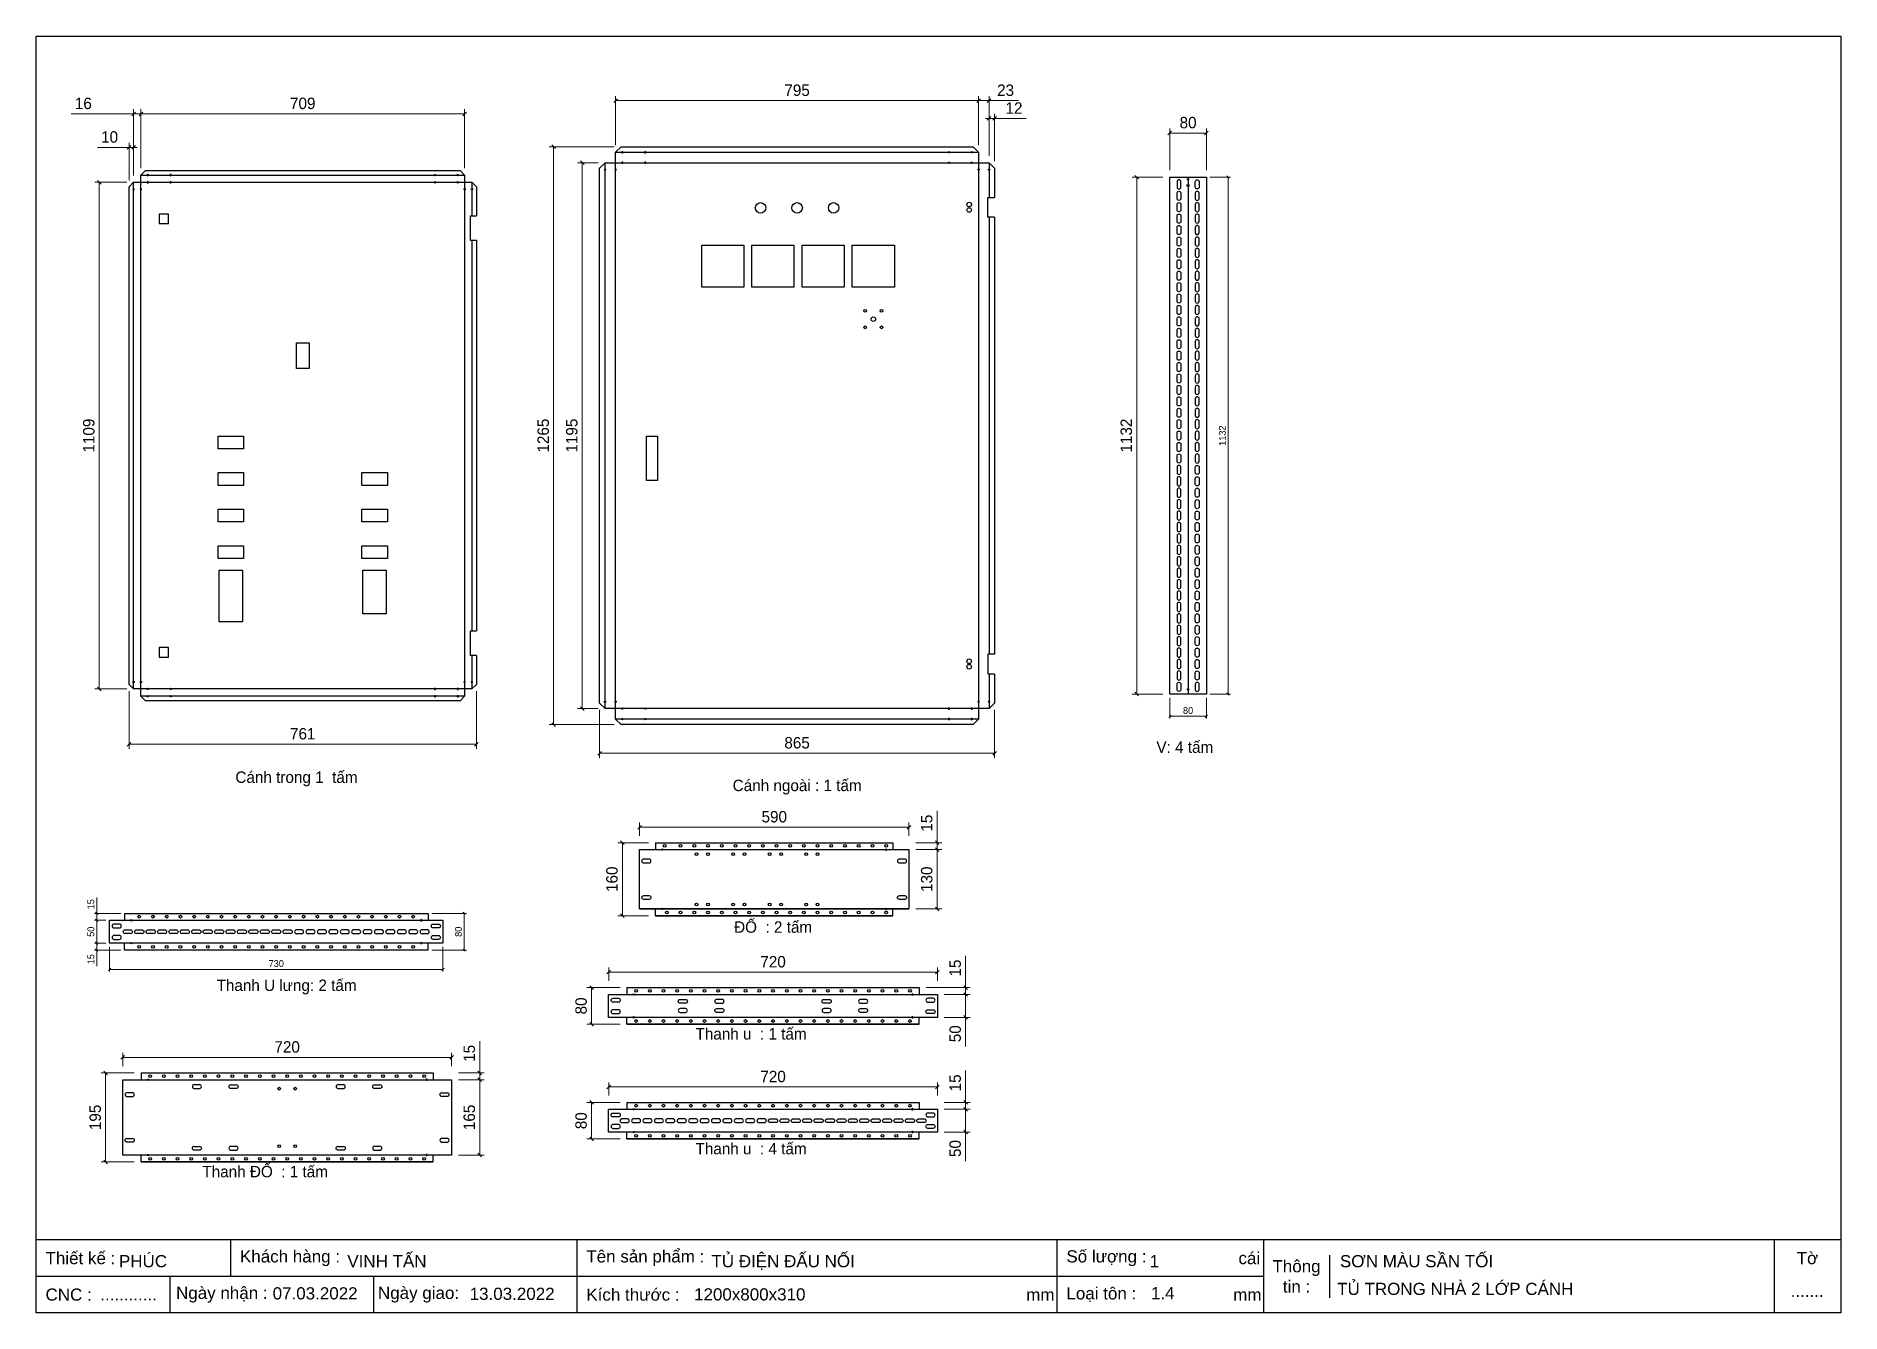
# Model space of a CAD drawing. Header units: millimetres. Extents: x 0 to 3953, y 0 to 2795.
import ezdxf

# ---------------------------------------------------------------- set-up
doc = ezdxf.new("R2010")
doc.units = ezdxf.units.MM
doc.layers.add('CNC', color=7, linetype='Continuous')
doc.layers.add('DIM', color=253, linetype='Continuous')
doc.styles.add('Arial', font='arial.ttf')
doc.dimstyles.new('Dim-15', dxfattribs={"dimtxt": 15, "dimasz": 5, "dimexe": 5, "dimexo": 8, "dimgap": 5, "dimtad": 1, "dimdec": 0, "dimtxsty": 'Standard', "dimblk": 'OBLIQUE', "dimcen": 10, "dimclrd": 5, "dimclre": 5, "dimclrt": 3, "dimazin": 3, "dimtfac": 1, "dimtdec": 0, "dimtmove": 0, "dimatfit": 3, "dimldrblk": 'OBLIQUE', "dimlwd": 9, "dimlwe": 9})
doc.dimstyles.new('Dim-25', dxfattribs={"dimtxt": 25, "dimasz": 8, "dimexe": 10, "dimexo": 15, "dimgap": 10, "dimtad": 1, "dimdec": 0, "dimtxsty": 'Standard', "dimblk": 'OBLIQUE', "dimcen": 10, "dimclrd": 5, "dimclre": 5, "dimclrt": 3, "dimazin": 3, "dimtfac": 1, "dimtdec": 0, "dimtmove": 0, "dimatfit": 3, "dimldrblk": 'OBLIQUE', "dimlwd": 9, "dimlwe": 9})

msp = doc.modelspace()

# ---------------------------------------------------------------- texts
at = {"color": 2, "char_height": 25, "attachment_point": 5}
for s, insert, width in [('V: 4 tấm', (2516.1, 1238.3), 1270), ('Cánh trong 1  tấm', (570.3, 1169), 775), ('Cánh ngoài : 1 tấm', (1667, 1151), 1270), ('ĐỐ  : 2 tấm ', (1614.3, 844.5), 775), ('Thanh U lưng: 2 tấm', (548.6, 713.4), 775), ('Thanh u  : 1 tấm ', (1566, 610.7), 775), ('Thanh u  : 4 tấm ', (1566, 359.4), 775), ('Thanh ĐỐ  : 1 tấm ', (501.7, 309.1), 775)]:
    msp.add_mtext(s, dxfattribs=dict(at, insert=insert, width=width))

# ---------------------------------------------------------------- blocks, each defined once
blk = doc.blocks.new('f3daunguoc')
at = {"layer": 'CNC', "color": 2, "lineweight": -3}
blk.add_circle((0, 0), 1.5, dxfattribs=at)
blk = doc.blocks.new('*D1')
at = {"color": 0, "linetype": 'ByBlock', "lineweight": -2}
for p, q in [((2083.3, 2611.1), (2091.3, 2619.1)), ((2103.3, 2619.1), (2095.3, 2611.1))]:
    blk.add_line(p, q, dxfattribs=at)
at = {"layer": 'Defpoints', "color": 0, "transparency": 16777216}
for p in [(2099.3, 2615.1), (2087.3, 2518), (2099.3, 2506)]:
    blk.add_point(p, dxfattribs=at)
at = {"layer": 'DIM', "color": 5, "lineweight": 9, "transparency": 16777216}
for p, q in [((2087.3, 2615.1), (2079.3, 2615.1)), ((2087.3, 2533), (2087.3, 2625.1)), ((2087.3, 2615.1), (2099.3, 2615.1)), ((2099.3, 2521), (2099.3, 2625.1)), ((2099.3, 2615.1), (2168.5, 2615.1))]:
    blk.add_line(p, q, dxfattribs=at)
at = {"layer": 'DIM', "color": 3, "transparency": 16777216, "insert": (2141.9, 2637.6), "char_height": 25, "attachment_point": 5}
blk.add_mtext('12', dxfattribs=at)
blk = doc.blocks.new('_Oblique')
at = {"color": 0, "linetype": 'ByBlock', "lineweight": -2}
blk.add_line((-0.5, -0.5), (0.5, 0.5), dxfattribs=at)
blk = doc.blocks.new('*D2')
at = {"color": 0, "linetype": 'ByBlock', "lineweight": -2}
for p, q in [((2068.3, 2657.8), (2060.3, 2649.8)), ((2083.3, 2649.8), (2091.3, 2657.8))]:
    blk.add_line(p, q, dxfattribs=at)
at = {"layer": 'Defpoints', "color": 0, "transparency": 16777216}
for p in [(2087.3, 2653.8), (2064.3, 2541), (2087.3, 2518)]:
    blk.add_point(p, dxfattribs=at)
at = {"layer": 'DIM', "color": 5, "lineweight": 9, "transparency": 16777216}
for p, q in [((2064.3, 2556), (2064.3, 2663.8)), ((2064.3, 2653.8), (2087.3, 2653.8)), ((2087.3, 2533), (2087.3, 2663.8)), ((2087.3, 2653.8), (2151.6, 2653.8))]:
    blk.add_line(p, q, dxfattribs=at)
at = {"layer": 'DIM', "color": 3, "transparency": 16777216, "insert": (2123.4, 2676.5), "char_height": 25, "attachment_point": 5}
blk.add_mtext('23', dxfattribs=at)
blk = doc.blocks.new('*D3')
at = {"color": 0, "linetype": 'ByBlock', "lineweight": -2}
for p, q in [((1273.3, 2657.8), (1265.3, 2649.8)), ((2060.3, 2649.8), (2068.3, 2657.8))]:
    blk.add_line(p, q, dxfattribs=at)
at = {"layer": 'Defpoints', "color": 0, "transparency": 16777216}
for p in [(1269.3, 2653.8), (1269.3, 2541), (2064.3, 2541)]:
    blk.add_point(p, dxfattribs=at)
at = {"layer": 'DIM', "color": 5, "lineweight": 9, "transparency": 16777216}
for p, q in [((1269.3, 2556), (1269.3, 2663.8)), ((2064.3, 2653.8), (1269.3, 2653.8)), ((2064.3, 2556), (2064.3, 2663.8))]:
    blk.add_line(p, q, dxfattribs=at)
at = {"layer": 'DIM', "color": 3, "transparency": 16777216, "insert": (1666.8, 2676.5), "char_height": 25, "attachment_point": 5}
blk.add_mtext('795', dxfattribs=at)
blk = doc.blocks.new('*D4')
at = {"color": 0, "linetype": 'ByBlock', "lineweight": -2}
for p, q in [((1137.6, 2549), (1129.6, 2557)), ((1129.6, 1292), (1137.6, 1284))]:
    blk.add_line(p, q, dxfattribs=at)
at = {"layer": 'Defpoints', "color": 0, "transparency": 16777216}
for p in [(1281.5, 2553), (1133.6, 1288), (1281.5, 1288)]:
    blk.add_point(p, dxfattribs=at)
at = {"layer": 'DIM', "color": 5, "lineweight": 9, "transparency": 16777216}
for p, q in [((1266.5, 2553), (1123.6, 2553)), ((1133.6, 2553), (1133.6, 1288)), ((1266.5, 1288), (1123.6, 1288))]:
    blk.add_line(p, q, dxfattribs=at)
at = {"layer": 'DIM', "color": 3, "transparency": 16777216, "insert": (1110.8, 1920.5), "char_height": 25, "attachment_point": 5, "rotation": 90}
blk.add_mtext('1265', dxfattribs=at)
blk = doc.blocks.new('*D5')
at = {"color": 0, "linetype": 'ByBlock', "lineweight": -2}
for p, q in [((1200.2, 2514), (1192.2, 2522)), ((1192.2, 1327), (1200.2, 1319))]:
    blk.add_line(p, q, dxfattribs=at)
at = {"layer": 'Defpoints', "color": 0, "transparency": 16777216}
for p in [(1196.2, 2518), (1246.3, 2518), (1246.3, 1323)]:
    blk.add_point(p, dxfattribs=at)
at = {"layer": 'DIM', "color": 5, "lineweight": 9, "transparency": 16777216}
for p, q in [((1231.3, 2518), (1186.2, 2518)), ((1196.2, 1323), (1196.2, 2518)), ((1231.3, 1323), (1186.2, 1323))]:
    blk.add_line(p, q, dxfattribs=at)
at = {"layer": 'DIM', "color": 3, "transparency": 16777216, "insert": (1173.5, 1920.5), "char_height": 25, "attachment_point": 5, "rotation": 90}
blk.add_mtext('1195', dxfattribs=at)
blk = doc.blocks.new('*D6')
at = {"color": 0, "linetype": 'ByBlock', "lineweight": -2}
for p, q in [((1238.3, 1229.1), (1230.3, 1221.1)), ((2095.3, 1221.1), (2103.3, 1229.1))]:
    blk.add_line(p, q, dxfattribs=at)
at = {"layer": 'Defpoints', "color": 0, "transparency": 16777216}
for p in [(1234.3, 1335), (2099.3, 1335), (2099.3, 1225.1)]:
    blk.add_point(p, dxfattribs=at)
at = {"layer": 'DIM', "color": 5, "lineweight": 9, "transparency": 16777216}
for p, q in [((1234.3, 1320), (1234.3, 1215.1)), ((2099.3, 1320), (2099.3, 1215.1)), ((1234.3, 1225.1), (2099.3, 1225.1))]:
    blk.add_line(p, q, dxfattribs=at)
at = {"layer": 'DIM', "color": 3, "transparency": 16777216, "insert": (1666.8, 1247.9), "char_height": 25, "attachment_point": 5}
blk.add_mtext('865', dxfattribs=at)
blk = doc.blocks.new('*D7')
at = {"color": 0, "linetype": 'ByBlock', "lineweight": -2}
for p, q in [((209.5, 2620.9), (217.5, 2628.9)), ((233.5, 2628.9), (225.5, 2620.9))]:
    blk.add_line(p, q, dxfattribs=at)
at = {"layer": 'Defpoints', "color": 0, "transparency": 16777216}
for p in [(229.5, 2624.9), (229.5, 2491), (213.5, 2475)]:
    blk.add_point(p, dxfattribs=at)
at = {"layer": 'DIM', "color": 5, "lineweight": 9, "transparency": 16777216}
for p, q in [((213.5, 2624.9), (76.8, 2624.9)), ((213.5, 2490), (213.5, 2634.9)), ((229.5, 2624.9), (213.5, 2624.9)), ((229.5, 2506), (229.5, 2634.9)), ((229.5, 2624.9), (237.5, 2624.9))]:
    blk.add_line(p, q, dxfattribs=at)
at = {"layer": 'DIM', "color": 3, "transparency": 16777216, "insert": (103.5, 2647.7), "char_height": 25, "attachment_point": 5}
blk.add_mtext('16', dxfattribs=at)
blk = doc.blocks.new('*D8')
at = {"color": 0, "linetype": 'ByBlock', "lineweight": -2}
for p, q in [((142.3, 2471), (134.3, 2479)), ((134.3, 1370), (142.3, 1362))]:
    blk.add_line(p, q, dxfattribs=at)
at = {"layer": 'Defpoints', "color": 0, "transparency": 16777216}
for p in [(213.5, 2475), (138.3, 1366), (213.5, 1366)]:
    blk.add_point(p, dxfattribs=at)
at = {"layer": 'DIM', "color": 5, "lineweight": 9, "transparency": 16777216}
for p, q in [((198.5, 2475), (128.3, 2475)), ((138.3, 2475), (138.3, 1366)), ((198.5, 1366), (128.3, 1366))]:
    blk.add_line(p, q, dxfattribs=at)
at = {"layer": 'DIM', "color": 3, "transparency": 16777216, "insert": (115.5, 1920.5), "char_height": 25, "attachment_point": 5, "rotation": 90}
blk.add_mtext('1109', dxfattribs=at)
blk = doc.blocks.new('*D9')
at = {"color": 0, "linetype": 'ByBlock', "lineweight": -2}
for p, q in [((207.5, 1248.9), (199.5, 1240.9)), ((960.5, 1240.9), (968.5, 1248.9))]:
    blk.add_line(p, q, dxfattribs=at)
at = {"layer": 'Defpoints', "color": 0, "transparency": 16777216}
for p in [(203.5, 1376), (964.5, 1376), (964.5, 1244.9)]:
    blk.add_point(p, dxfattribs=at)
at = {"layer": 'DIM', "color": 5, "lineweight": 9, "transparency": 16777216}
for p, q in [((203.5, 1361), (203.5, 1234.9)), ((964.5, 1361), (964.5, 1234.9)), ((203.5, 1244.9), (964.5, 1244.9))]:
    blk.add_line(p, q, dxfattribs=at)
at = {"layer": 'DIM', "color": 3, "transparency": 16777216, "insert": (584, 1267.7), "char_height": 25, "attachment_point": 5}
blk.add_mtext('761', dxfattribs=at)
blk = doc.blocks.new('*D10')
at = {"color": 0, "linetype": 'ByBlock', "lineweight": -2}
for p, q in [((233.5, 2628.9), (225.5, 2620.9)), ((934.5, 2620.9), (942.5, 2628.9))]:
    blk.add_line(p, q, dxfattribs=at)
at = {"layer": 'Defpoints', "color": 0, "transparency": 16777216}
for p in [(938.5, 2624.9), (229.5, 2491), (938.5, 2491)]:
    blk.add_point(p, dxfattribs=at)
at = {"layer": 'DIM', "color": 5, "lineweight": 9, "transparency": 16777216}
for p, q in [((229.5, 2506), (229.5, 2634.9)), ((229.5, 2624.9), (938.5, 2624.9)), ((938.5, 2506), (938.5, 2634.9))]:
    blk.add_line(p, q, dxfattribs=at)
at = {"layer": 'DIM', "color": 3, "transparency": 16777216, "insert": (584, 2647.7), "char_height": 25, "attachment_point": 5}
blk.add_mtext('709', dxfattribs=at)
blk = doc.blocks.new('*D11')
at = {"color": 0, "linetype": 'ByBlock', "lineweight": -2}
for p, q in [((199.5, 2547.4), (207.5, 2555.4)), ((217.5, 2555.4), (209.5, 2547.4))]:
    blk.add_line(p, q, dxfattribs=at)
at = {"layer": 'Defpoints', "color": 0, "transparency": 16777216}
for p in [(203.5, 2551.4), (203.5, 2465), (213.5, 2475)]:
    blk.add_point(p, dxfattribs=at)
at = {"layer": 'DIM', "color": 5, "lineweight": 9, "transparency": 16777216}
for p, q in [((203.5, 2551.4), (134.2, 2551.4)), ((203.5, 2480), (203.5, 2561.4)), ((213.5, 2551.4), (203.5, 2551.4)), ((213.5, 2490), (213.5, 2561.4)), ((213.5, 2551.4), (221.5, 2551.4))]:
    blk.add_line(p, q, dxfattribs=at)
at = {"layer": 'DIM', "color": 3, "transparency": 16777216, "insert": (160.9, 2574.2), "char_height": 25, "attachment_point": 5}
blk.add_mtext('10', dxfattribs=at)
blk = doc.blocks.new('KHUNG CHUẨN')
at = {"color": 7}
for p, q in [((19889.2, -28535.2), (16919.2, -28535.2)), ((17239.2, -28535.2), (17239.2, -28595.2)), ((17809.2, -28535.2), (17809.2, -28655.2)), ((18599.2, -28535.2), (18599.2, -28655.2)), ((18939.2, -28535.2), (18939.2, -28655.2)), ((19779.2, -28535.2), (19779.2, -28655.2)), ((19047.6, -28560.2), (19047.6, -28630.2)), ((18939.2, -28595.2), (16919.2, -28595.2)), ((17139.2, -28595.2), (17139.2, -28655.2)), ((17474.2, -28595.2), (17474.2, -28655.2))]:
    blk.add_line(p, q, dxfattribs=at)
blk.add_lwpolyline([(16919.2, -26555.2), (19889.2, -26555.2), (19889.2, -28655.2), (16919.2, -28655.2)], close=True, dxfattribs=at)
at = {"color": 2, "char_height": 20, "style": 'Arial'}
for s, insert, width, attachment_point in [('  Thiết kế :', (16919.2, -28565.2), 917.634, 4), ('  Khách hàng :', (17239.2, -28565.2), 917.634, 4), ('  Tên sản phẩm :', (17809.2, -28565.2), 917.634, 4), ('  Số lượng :', (18599.2, -28565.2), 917.634, 4), ('cái', (18897.9, -28565.2), 63.517, 4), ('Thông\\Ptin :', (18993.4, -28595.2), 108.311, 5), ('Tờ', (19834.2, -28565.2), 110, 5), ('  CNC :', (16919.2, -28625.2), 917.634, 4), ('  Ngày nhận :', (17134, -28625.2), 556.651, 4), ('  Ngày giao:', (17466.3, -28625.2), 556.651, 4), ('  Kích thước :', (17809.2, -28625.2), 917.634, 4), ('mm', (18548.6, -28625.2), 73.831, 4), ('  Loại tôn :', (18599.2, -28625.2), 917.634, 4), ('mm', (18889.2, -28625.2), 917.634, 4)]:
    blk.add_mtext(s, dxfattribs=dict(at, insert=insert, width=width, attachment_point=attachment_point))
at = {"color": 3, "style": 'Arial'}
for tag, p in [('#01', (17055.6, -28580.1)), ('#02', (17431.4, -28580.1)), ('#03', (18030.6, -28580.1)), ('#08', (18751.7, -28580.1)), ('#10', (19064.8, -28580.1)), ('#04', (17024.8, -28634.6)), ('#05', (17308.5, -28633)), ('#06', (17632.7, -28633.7)), ('#07', (18002, -28634.7)), ('#09', (18753.8, -28632.6)), ('#11', (19060.3, -28625.7)), ('#12', (19806.5, -28628.9))]:
    blk.add_attdef(tag, p, '', height=20, dxfattribs=at)
blk = doc.blocks.new('*D12')
at = {"color": 0, "linetype": 'ByBlock', "lineweight": -2}
for p, q in [((163.5, 754.5), (158.5, 749.5)), ((888.5, 749.5), (893.5, 754.5))]:
    blk.add_line(p, q, dxfattribs=at)
at = {"layer": 'Defpoints', "color": 0, "transparency": 16777216}
for p in [(161, 809.4), (891, 809.4), (891, 752)]:
    blk.add_point(p, dxfattribs=at)
at = {"layer": 'DIM', "color": 5, "lineweight": 9, "transparency": 16777216}
for p, q in [((161, 801.4), (161, 747)), ((891, 801.4), (891, 747)), ((161, 752), (891, 752))]:
    blk.add_line(p, q, dxfattribs=at)
at = {"layer": 'DIM', "color": 3, "transparency": 16777216, "insert": (526, 764.6), "char_height": 15, "attachment_point": 5}
blk.add_mtext('730', dxfattribs=at)
blk = doc.blocks.new('*D13')
at = {"color": 0, "linetype": 'ByBlock', "lineweight": -2}
for p, q in [((940.1, 871.9), (935.1, 876.9)), ((935.1, 796.9), (940.1, 791.9))]:
    blk.add_line(p, q, dxfattribs=at)
at = {"layer": 'Defpoints', "color": 0, "transparency": 16777216}
for p in [(858.5, 874.4), (937.6, 874.4), (858.5, 794.4)]:
    blk.add_point(p, dxfattribs=at)
at = {"layer": 'DIM', "color": 5, "lineweight": 9, "transparency": 16777216}
for p, q in [((866.5, 874.4), (942.6, 874.4)), ((937.6, 794.4), (937.6, 874.4)), ((866.5, 794.4), (942.6, 794.4))]:
    blk.add_line(p, q, dxfattribs=at)
at = {"layer": 'DIM', "color": 3, "transparency": 16777216, "insert": (925, 834.4), "char_height": 15, "attachment_point": 5, "rotation": 90}
blk.add_mtext('80', dxfattribs=at)
blk = doc.blocks.new('*D14')
at = {"color": 0, "linetype": 'ByBlock', "lineweight": -2}
for p, q in [((135.2, 856.9), (130.2, 861.9)), ((130.2, 811.9), (135.2, 806.9))]:
    blk.add_line(p, q, dxfattribs=at)
at = {"layer": 'Defpoints', "color": 0, "transparency": 16777216}
for p in [(161, 859.4), (132.7, 809.4), (161, 809.4)]:
    blk.add_point(p, dxfattribs=at)
at = {"layer": 'DIM', "color": 5, "lineweight": 9, "transparency": 16777216}
for p, q in [((153, 859.4), (127.7, 859.4)), ((132.7, 859.4), (132.7, 809.4)), ((153, 809.4), (127.7, 809.4))]:
    blk.add_line(p, q, dxfattribs=at)
at = {"layer": 'DIM', "color": 3, "transparency": 16777216, "insert": (120, 834.4), "char_height": 15, "attachment_point": 5, "rotation": 90}
blk.add_mtext('50', dxfattribs=at)
blk = doc.blocks.new('*D15')
at = {"color": 0, "linetype": 'ByBlock', "lineweight": -2}
for p, q in [((135.2, 806.9), (130.2, 811.9)), ((130.2, 796.9), (135.2, 791.9))]:
    blk.add_line(p, q, dxfattribs=at)
at = {"layer": 'Defpoints', "color": 0, "transparency": 16777216}
for p in [(132.7, 794.4), (161, 809.4), (193.5, 794.4)]:
    blk.add_point(p, dxfattribs=at)
at = {"layer": 'DIM', "color": 5, "lineweight": 9, "transparency": 16777216}
for p, q in [((153, 809.4), (127.7, 809.4)), ((185.5, 794.4), (127.7, 794.4)), ((132.7, 809.4), (132.7, 794.4)), ((132.7, 794.4), (132.7, 759.2))]:
    blk.add_line(p, q, dxfattribs=at)
at = {"layer": 'DIM', "color": 3, "transparency": 16777216, "insert": (120, 774.3), "char_height": 15, "attachment_point": 5, "rotation": 90}
blk.add_mtext('15', dxfattribs=at)
blk = doc.blocks.new('*D16')
at = {"color": 0, "linetype": 'ByBlock', "lineweight": -2}
for p, q in [((135.2, 871.9), (130.2, 876.9)), ((130.2, 861.9), (135.2, 856.9))]:
    blk.add_line(p, q, dxfattribs=at)
at = {"layer": 'Defpoints', "color": 0, "transparency": 16777216}
for p in [(132.7, 874.4), (193.5, 874.4), (161, 859.4)]:
    blk.add_point(p, dxfattribs=at)
at = {"layer": 'DIM', "color": 5, "lineweight": 9, "transparency": 16777216}
for p, q in [((132.7, 874.4), (132.7, 909.6)), ((185.5, 874.4), (127.7, 874.4)), ((132.7, 859.4), (132.7, 874.4)), ((153, 859.4), (127.7, 859.4))]:
    blk.add_line(p, q, dxfattribs=at)
at = {"layer": 'DIM', "color": 3, "transparency": 16777216, "insert": (120, 894.5), "char_height": 15, "attachment_point": 5, "rotation": 90}
blk.add_mtext('15', dxfattribs=at)
blk = doc.blocks.new('ovan8.5x20')
at = {"layer": 'CNC', "color": 2, "lineweight": -3}
for p, q in [((5.7, 4.2), (-5.8, 4.2)), ((-5.8, -4.2), (5.7, -4.2))]:
    blk.add_line(p, q, dxfattribs=at)
for centre, start, end in [((-5.8, 0), 90, 270), ((5.7, 0), 270, 90)]:
    blk.add_arc(centre, 4.25, start, end, dxfattribs=at)
blk = doc.blocks.new('*D17')
at = {"color": 0, "linetype": 'ByBlock', "lineweight": -2}
for p, q in [((1220.6, 708), (1212.6, 716)), ((1212.6, 636), (1220.6, 628))]:
    blk.add_line(p, q, dxfattribs=at)
at = {"layer": 'Defpoints', "color": 0, "transparency": 16777216}
for p in [(1294.1, 712), (1216.6, 632), (1294.1, 632)]:
    blk.add_point(p, dxfattribs=at)
at = {"layer": 'DIM', "color": 5, "lineweight": 9, "transparency": 16777216}
for p, q in [((1279.1, 712), (1206.6, 712)), ((1216.6, 712), (1216.6, 632)), ((1279.1, 632), (1206.6, 632))]:
    blk.add_line(p, q, dxfattribs=at)
at = {"layer": 'DIM', "color": 3, "transparency": 16777216, "insert": (1193.8, 672), "char_height": 25, "attachment_point": 5, "rotation": 90}
blk.add_mtext('80', dxfattribs=at)
blk = doc.blocks.new('*D18')
at = {"color": 0, "linetype": 'ByBlock', "lineweight": -2}
for p, q in [((1258.2, 749.9), (1250.2, 741.9)), ((1970.2, 741.9), (1978.2, 749.9))]:
    blk.add_line(p, q, dxfattribs=at)
at = {"layer": 'Defpoints', "color": 0, "transparency": 16777216}
for p in [(1254.2, 712), (1974.2, 745.9), (1974.2, 712)]:
    blk.add_point(p, dxfattribs=at)
at = {"layer": 'DIM', "color": 5, "lineweight": 9, "transparency": 16777216}
for p, q in [((1254.2, 727), (1254.2, 755.9)), ((1974.2, 727), (1974.2, 755.9)), ((1254.2, 745.9), (1974.2, 745.9))]:
    blk.add_line(p, q, dxfattribs=at)
at = {"layer": 'DIM', "color": 3, "transparency": 16777216, "insert": (1614.2, 768.6), "char_height": 25, "attachment_point": 5}
blk.add_mtext('720', dxfattribs=at)
blk = doc.blocks.new('*D19')
at = {"color": 0, "linetype": 'ByBlock', "lineweight": -2}
for p, q in [((2031.9, 716), (2039.9, 708)), ((2039.9, 693), (2031.9, 701))]:
    blk.add_line(p, q, dxfattribs=at)
at = {"layer": 'Defpoints', "color": 0, "transparency": 16777216}
for p in [(1934.3, 712), (2035.9, 712), (1974.2, 697)]:
    blk.add_point(p, dxfattribs=at)
at = {"layer": 'DIM', "color": 5, "lineweight": 9, "transparency": 16777216}
for p, q in [((2035.9, 712), (2035.9, 781.6)), ((1949.3, 712), (2045.9, 712)), ((2035.9, 697), (2035.9, 712)), ((1989.2, 697), (2045.9, 697)), ((2035.9, 697), (2035.9, 689))]:
    blk.add_line(p, q, dxfattribs=at)
at = {"layer": 'DIM', "color": 3, "transparency": 16777216, "insert": (2013.2, 754.8), "char_height": 25, "attachment_point": 5, "rotation": 90}
blk.add_mtext('15', dxfattribs=at)
blk = doc.blocks.new('*D20')
at = {"color": 0, "linetype": 'ByBlock', "lineweight": -2}
for p, q in [((2039.9, 693), (2031.9, 701)), ((2031.9, 651), (2039.9, 643))]:
    blk.add_line(p, q, dxfattribs=at)
at = {"layer": 'Defpoints', "color": 0, "transparency": 16777216}
for p in [(1974.2, 697), (1974.2, 647), (2035.9, 647)]:
    blk.add_point(p, dxfattribs=at)
at = {"layer": 'DIM', "color": 5, "lineweight": 9, "transparency": 16777216}
for p, q in [((1989.2, 697), (2045.9, 697)), ((2035.9, 697), (2035.9, 647)), ((1989.2, 647), (2045.9, 647)), ((2035.9, 647), (2035.9, 583.2))]:
    blk.add_line(p, q, dxfattribs=at)
at = {"layer": 'DIM', "color": 3, "transparency": 16777216, "insert": (2013.2, 611.1), "char_height": 25, "attachment_point": 5, "rotation": 90}
blk.add_mtext('50', dxfattribs=at)
blk = doc.blocks.new('*D21')
at = {"color": 0, "linetype": 'ByBlock', "lineweight": -2}
for p, q in [((1220.6, 456.7), (1212.6, 464.7)), ((1212.6, 384.7), (1220.6, 376.7))]:
    blk.add_line(p, q, dxfattribs=at)
at = {"layer": 'Defpoints', "color": 0, "transparency": 16777216}
for p in [(1294.1, 460.7), (1216.6, 380.7), (1294.1, 380.7)]:
    blk.add_point(p, dxfattribs=at)
at = {"layer": 'DIM', "color": 5, "lineweight": 9, "transparency": 16777216}
for p, q in [((1279.1, 460.7), (1206.6, 460.7)), ((1216.6, 460.7), (1216.6, 380.7)), ((1279.1, 380.7), (1206.6, 380.7))]:
    blk.add_line(p, q, dxfattribs=at)
at = {"layer": 'DIM', "color": 3, "transparency": 16777216, "insert": (1193.8, 420.7), "char_height": 25, "attachment_point": 5, "rotation": 90}
blk.add_mtext('80', dxfattribs=at)
blk = doc.blocks.new('*D22')
at = {"color": 0, "linetype": 'ByBlock', "lineweight": -2}
for p, q in [((1258.2, 498.6), (1250.2, 490.6)), ((1970.2, 490.6), (1978.2, 498.6))]:
    blk.add_line(p, q, dxfattribs=at)
at = {"layer": 'Defpoints', "color": 0, "transparency": 16777216}
for p in [(1974.2, 494.6), (1254.2, 460.7), (1974.2, 460.7)]:
    blk.add_point(p, dxfattribs=at)
at = {"layer": 'DIM', "color": 5, "lineweight": 9, "transparency": 16777216}
for p, q in [((1254.2, 475.7), (1254.2, 504.6)), ((1254.2, 494.6), (1974.2, 494.6)), ((1974.2, 475.7), (1974.2, 504.6))]:
    blk.add_line(p, q, dxfattribs=at)
at = {"layer": 'DIM', "color": 3, "transparency": 16777216, "insert": (1614.2, 517.3), "char_height": 25, "attachment_point": 5}
blk.add_mtext('720', dxfattribs=at)
blk = doc.blocks.new('*D23')
at = {"color": 0, "linetype": 'ByBlock', "lineweight": -2}
for p, q in [((2031.9, 464.7), (2039.9, 456.7)), ((2039.9, 441.7), (2031.9, 449.7))]:
    blk.add_line(p, q, dxfattribs=at)
at = {"layer": 'Defpoints', "color": 0, "transparency": 16777216}
for p in [(1974.2, 460.7), (1974.2, 445.7), (2035.9, 460.7)]:
    blk.add_point(p, dxfattribs=at)
at = {"layer": 'DIM', "color": 5, "lineweight": 9, "transparency": 16777216}
for p, q in [((2035.9, 460.7), (2035.9, 530.3)), ((1989.2, 460.7), (2045.9, 460.7)), ((1989.2, 445.7), (2045.9, 445.7)), ((2035.9, 445.7), (2035.9, 460.7)), ((2035.9, 445.7), (2035.9, 437.7))]:
    blk.add_line(p, q, dxfattribs=at)
at = {"layer": 'DIM', "color": 3, "transparency": 16777216, "insert": (2013.2, 503.5), "char_height": 25, "attachment_point": 5, "rotation": 90}
blk.add_mtext('15', dxfattribs=at)
blk = doc.blocks.new('*D24')
at = {"color": 0, "linetype": 'ByBlock', "lineweight": -2}
for p, q in [((2039.9, 441.7), (2031.9, 449.7)), ((2031.9, 399.7), (2039.9, 391.7))]:
    blk.add_line(p, q, dxfattribs=at)
at = {"layer": 'Defpoints', "color": 0, "transparency": 16777216}
for p in [(1974.2, 445.7), (1974.2, 395.7), (2035.9, 395.7)]:
    blk.add_point(p, dxfattribs=at)
at = {"layer": 'DIM', "color": 5, "lineweight": 9, "transparency": 16777216}
for p, q in [((1989.2, 445.7), (2045.9, 445.7)), ((2035.9, 445.7), (2035.9, 395.7)), ((1989.2, 395.7), (2045.9, 395.7)), ((2035.9, 395.7), (2035.9, 331.9))]:
    blk.add_line(p, q, dxfattribs=at)
at = {"layer": 'DIM', "color": 3, "transparency": 16777216, "insert": (2013.2, 359.8), "char_height": 25, "attachment_point": 5, "rotation": 90}
blk.add_mtext('50', dxfattribs=at)
blk = doc.blocks.new('*D25')
at = {"color": 0, "linetype": 'ByBlock', "lineweight": -2}
for p, q in [((156.3, 521.4), (148.3, 529.4)), ((148.3, 334.4), (156.3, 326.4))]:
    blk.add_line(p, q, dxfattribs=at)
at = {"layer": 'Defpoints', "color": 0, "transparency": 16777216}
for p in [(229.8, 525.4), (152.3, 330.4), (229.8, 330.4)]:
    blk.add_point(p, dxfattribs=at)
at = {"layer": 'DIM', "color": 5, "lineweight": 9, "transparency": 16777216}
for p, q in [((214.8, 525.4), (142.3, 525.4)), ((152.3, 525.4), (152.3, 330.4)), ((214.8, 330.4), (142.3, 330.4))]:
    blk.add_line(p, q, dxfattribs=at)
at = {"layer": 'DIM', "color": 3, "transparency": 16777216, "insert": (129.5, 427.9), "char_height": 25, "attachment_point": 5, "rotation": 90}
blk.add_mtext('195', dxfattribs=at)
blk = doc.blocks.new('*D26')
at = {"color": 0, "linetype": 'ByBlock', "lineweight": -2}
for p, q in [((193.9, 563.3), (185.9, 555.3)), ((905.9, 555.3), (913.9, 563.3))]:
    blk.add_line(p, q, dxfattribs=at)
at = {"layer": 'Defpoints', "color": 0, "transparency": 16777216}
for p in [(909.9, 559.3), (189.9, 525.4), (909.9, 525.4)]:
    blk.add_point(p, dxfattribs=at)
at = {"layer": 'DIM', "color": 5, "lineweight": 9, "transparency": 16777216}
for p, q in [((189.9, 540.4), (189.9, 569.3)), ((189.9, 559.3), (909.9, 559.3)), ((909.9, 540.4), (909.9, 569.3))]:
    blk.add_line(p, q, dxfattribs=at)
at = {"layer": 'DIM', "color": 3, "transparency": 16777216, "insert": (549.9, 582.1), "char_height": 25, "attachment_point": 5}
blk.add_mtext('720', dxfattribs=at)
blk = doc.blocks.new('*D27')
at = {"color": 0, "linetype": 'ByBlock', "lineweight": -2}
for p, q in [((967.7, 529.4), (975.7, 521.4)), ((975.7, 506.4), (967.7, 514.4))]:
    blk.add_line(p, q, dxfattribs=at)
at = {"layer": 'Defpoints', "color": 0, "transparency": 16777216}
for p in [(909.9, 525.4), (971.7, 525.4), (909.9, 510.4)]:
    blk.add_point(p, dxfattribs=at)
at = {"layer": 'DIM', "color": 5, "lineweight": 9, "transparency": 16777216}
for p, q in [((971.7, 525.4), (971.7, 595)), ((924.9, 525.4), (981.7, 525.4)), ((971.7, 510.4), (971.7, 525.4)), ((924.9, 510.4), (981.7, 510.4)), ((971.7, 510.4), (971.7, 502.4))]:
    blk.add_line(p, q, dxfattribs=at)
at = {"layer": 'DIM', "color": 3, "transparency": 16777216, "insert": (948.9, 568.2), "char_height": 25, "attachment_point": 5, "rotation": 90}
blk.add_mtext('15', dxfattribs=at)
blk = doc.blocks.new('*D28')
at = {"color": 0, "linetype": 'ByBlock', "lineweight": -2}
for p, q in [((975.7, 506.4), (967.7, 514.4)), ((967.7, 349.4), (975.7, 341.4))]:
    blk.add_line(p, q, dxfattribs=at)
at = {"layer": 'Defpoints', "color": 0, "transparency": 16777216}
for p in [(909.9, 510.4), (909.9, 345.4), (971.7, 345.4)]:
    blk.add_point(p, dxfattribs=at)
at = {"layer": 'DIM', "color": 5, "lineweight": 9, "transparency": 16777216}
for p, q in [((924.9, 510.4), (981.7, 510.4)), ((971.7, 510.4), (971.7, 345.4)), ((924.9, 345.4), (981.7, 345.4))]:
    blk.add_line(p, q, dxfattribs=at)
at = {"layer": 'DIM', "color": 3, "transparency": 16777216, "insert": (948.9, 427.9), "char_height": 25, "attachment_point": 5, "rotation": 90}
blk.add_mtext('165', dxfattribs=at)
blk = doc.blocks.new('*D29')
at = {"color": 0, "linetype": 'ByBlock', "lineweight": -2}
for p, q in [((1288.2, 1025.3), (1280.2, 1033.3)), ((1280.2, 873.3), (1288.2, 865.3))]:
    blk.add_line(p, q, dxfattribs=at)
at = {"layer": 'Defpoints', "color": 0, "transparency": 16777216}
for p in [(1356.7, 1029.3), (1284.2, 869.3), (1356.7, 869.3)]:
    blk.add_point(p, dxfattribs=at)
at = {"layer": 'DIM', "color": 5, "lineweight": 9, "transparency": 16777216}
for p, q in [((1341.7, 1029.3), (1274.2, 1029.3)), ((1284.2, 1029.3), (1284.2, 869.3)), ((1341.7, 869.3), (1274.2, 869.3))]:
    blk.add_line(p, q, dxfattribs=at)
at = {"layer": 'DIM', "color": 3, "transparency": 16777216, "insert": (1261.4, 949.3), "char_height": 25, "attachment_point": 5, "rotation": 90}
blk.add_mtext('160', dxfattribs=at)
blk = doc.blocks.new('*D30')
at = {"color": 0, "linetype": 'ByBlock', "lineweight": -2}
for p, q in [((1325.8, 1067.2), (1317.8, 1059.2)), ((1907.8, 1059.2), (1915.8, 1067.2))]:
    blk.add_line(p, q, dxfattribs=at)
at = {"layer": 'Defpoints', "color": 0, "transparency": 16777216}
for p in [(1321.8, 1029.3), (1911.8, 1063.2), (1911.8, 1029.3)]:
    blk.add_point(p, dxfattribs=at)
at = {"layer": 'DIM', "color": 5, "lineweight": 9, "transparency": 16777216}
for p, q in [((1321.8, 1044.3), (1321.8, 1073.2)), ((1911.8, 1044.3), (1911.8, 1073.2)), ((1321.8, 1063.2), (1911.8, 1063.2))]:
    blk.add_line(p, q, dxfattribs=at)
at = {"layer": 'DIM', "color": 3, "transparency": 16777216, "insert": (1616.8, 1086), "char_height": 25, "attachment_point": 5}
blk.add_mtext('590', dxfattribs=at)
blk = doc.blocks.new('*D31')
at = {"color": 0, "linetype": 'ByBlock', "lineweight": -2}
for p, q in [((1969.6, 1033.3), (1977.6, 1025.3)), ((1977.6, 1010.3), (1969.6, 1018.3))]:
    blk.add_line(p, q, dxfattribs=at)
at = {"layer": 'Defpoints', "color": 0, "transparency": 16777216}
for p in [(1911.8, 1029.3), (1973.6, 1029.3), (1911.8, 1014.3)]:
    blk.add_point(p, dxfattribs=at)
at = {"layer": 'DIM', "color": 5, "lineweight": 9, "transparency": 16777216}
for p, q in [((1973.6, 1029.3), (1973.6, 1098.9)), ((1926.8, 1029.3), (1983.6, 1029.3)), ((1973.6, 1014.3), (1973.6, 1029.3)), ((1926.8, 1014.3), (1983.6, 1014.3)), ((1973.6, 1014.3), (1973.6, 1006.3))]:
    blk.add_line(p, q, dxfattribs=at)
at = {"layer": 'DIM', "color": 3, "transparency": 16777216, "insert": (1950.8, 1072.1), "char_height": 25, "attachment_point": 5, "rotation": 90}
blk.add_mtext('15', dxfattribs=at)
blk = doc.blocks.new('*D32')
at = {"color": 0, "linetype": 'ByBlock', "lineweight": -2}
for p, q in [((1977.6, 1010.3), (1969.6, 1018.3)), ((1969.6, 888.3), (1977.6, 880.3))]:
    blk.add_line(p, q, dxfattribs=at)
at = {"layer": 'Defpoints', "color": 0, "transparency": 16777216}
for p in [(1911.8, 1014.3), (1911.8, 884.3), (1973.6, 884.3)]:
    blk.add_point(p, dxfattribs=at)
at = {"layer": 'DIM', "color": 5, "lineweight": 9, "transparency": 16777216}
for p, q in [((1926.8, 1014.3), (1983.6, 1014.3)), ((1973.6, 1014.3), (1973.6, 884.3)), ((1926.8, 884.3), (1983.6, 884.3))]:
    blk.add_line(p, q, dxfattribs=at)
at = {"layer": 'DIM', "color": 3, "transparency": 16777216, "insert": (1950.8, 949.3), "char_height": 25, "attachment_point": 5, "rotation": 90}
blk.add_mtext('130', dxfattribs=at)
blk = doc.blocks.new('*D33')
at = {"color": 0, "linetype": 'ByBlock', "lineweight": -2}
for p, q in [((2613.4, 2483.8), (2608.4, 2488.8)), ((2608.4, 1357.3), (2613.4, 1352.3))]:
    blk.add_line(p, q, dxfattribs=at)
at = {"layer": 'Defpoints', "color": 0, "transparency": 16777216}
for p in [(2563.2, 2486.3), (2563.2, 1354.8), (2610.9, 1354.8)]:
    blk.add_point(p, dxfattribs=at)
at = {"layer": 'DIM', "color": 5, "lineweight": 9, "transparency": 16777216}
for p, q in [((2571.2, 2486.3), (2615.9, 2486.3)), ((2610.9, 2486.3), (2610.9, 1354.8)), ((2571.2, 1354.8), (2615.9, 1354.8))]:
    blk.add_line(p, q, dxfattribs=at)
at = {"layer": 'DIM', "color": 3, "transparency": 16777216, "insert": (2598.3, 1920.5), "char_height": 15, "attachment_point": 5, "rotation": 90}
blk.add_mtext('1132', dxfattribs=at)
blk = doc.blocks.new('*D34')
at = {"color": 0, "linetype": 'ByBlock', "lineweight": -2}
for p, q in [((2485.7, 1308.5), (2480.7, 1303.5)), ((2560.7, 1303.5), (2565.7, 1308.5))]:
    blk.add_line(p, q, dxfattribs=at)
at = {"layer": 'Defpoints', "color": 0, "transparency": 16777216}
for p in [(2483.2, 1354.8), (2563.2, 1354.8), (2563.2, 1306)]:
    blk.add_point(p, dxfattribs=at)
at = {"layer": 'DIM', "color": 5, "lineweight": 9, "transparency": 16777216}
for p, q in [((2483.2, 1346.8), (2483.2, 1301)), ((2563.2, 1346.8), (2563.2, 1301)), ((2483.2, 1306), (2563.2, 1306))]:
    blk.add_line(p, q, dxfattribs=at)
at = {"layer": 'DIM', "color": 3, "transparency": 16777216, "insert": (2523.2, 1318.7), "char_height": 15, "attachment_point": 5}
blk.add_mtext('80', dxfattribs=at)
blk = doc.blocks.new('*D35')
at = {"color": 0, "linetype": 'ByBlock', "lineweight": -2}
for p, q in [((2487.2, 2586.8), (2479.2, 2578.8)), ((2559.2, 2578.8), (2567.2, 2586.8))]:
    blk.add_line(p, q, dxfattribs=at)
at = {"color": 5, "lineweight": 9, "ltscale": 3, "transparency": 16777216}
for p, q in [((2483.2, 2501.3), (2483.2, 2592.8)), ((2483.2, 2582.8), (2563.2, 2582.8)), ((2563.2, 2501.3), (2563.2, 2592.8))]:
    blk.add_line(p, q, dxfattribs=at)
at = {"layer": 'Defpoints', "color": 0, "ltscale": 3, "transparency": 16777216}
for p in [(2563.2, 2582.8), (2483.2, 2486.3), (2563.2, 2486.3)]:
    blk.add_point(p, dxfattribs=at)
at = {"color": 3, "ltscale": 3, "transparency": 16777216, "insert": (2523.2, 2605.6), "char_height": 25, "attachment_point": 5}
blk.add_mtext('80', dxfattribs=at)
blk = doc.blocks.new('*D36')
at = {"color": 5, "lineweight": 9, "ltscale": 3, "transparency": 16777216}
for p, q in [((2468.2, 2486.3), (2400.7, 2486.3)), ((2410.7, 2486.3), (2410.7, 1354.8)), ((2468.2, 1354.8), (2400.7, 1354.8))]:
    blk.add_line(p, q, dxfattribs=at)
at = {"color": 0, "linetype": 'ByBlock', "lineweight": -2}
for p, q in [((2414.7, 2482.3), (2406.7, 2490.3)), ((2406.7, 1358.8), (2414.7, 1350.8))]:
    blk.add_line(p, q, dxfattribs=at)
at = {"layer": 'Defpoints', "color": 0, "ltscale": 3, "transparency": 16777216}
for p in [(2483.2, 2486.3), (2410.7, 1354.8), (2483.2, 1354.8)]:
    blk.add_point(p, dxfattribs=at)
at = {"color": 3, "ltscale": 3, "transparency": 16777216, "insert": (2387.9, 1920.5), "char_height": 25, "attachment_point": 5, "rotation": 90}
blk.add_mtext('1132', dxfattribs=at)

# ---------------------------------------------------------------- dimensions: what is measured, and where the dimension line sits
at = {"color": 2, "ltscale": 3}
dim = msp.add_linear_dim(base=(2563.2, 2582.8), p1=(2483.2, 2486.3), p2=(2563.2, 2486.3), dimstyle='Dim-25', dxfattribs=at)
dim.commit()
dim.dimension.update_dxf_attribs({"geometry": '*D35', "text_midpoint": (2523.2, 2605.6)})
dim = msp.add_linear_dim(base=(2410.6536426, 1354.7855633), p1=(2483.2388545, 2486.2855633), p2=(2483.2388545, 1354.7855633), angle=90, dimstyle='Dim-25', dxfattribs=at)
dim.commit()
dim.dimension.update_dxf_attribs({"geometry": '*D36', "text_midpoint": (2387.8807913, 1920.5355633)})
at = {"layer": 'DIM', "color": 2}
for base, p1, p2, picture, middle in [((1269.3, 2653.8), (2064.3, 2541), (1269.3, 2541), '*D3', (1666.8, 2676.5)), ((2087.3, 2653.8), (2064.3, 2541), (2087.3, 2518), '*D2', (2123.4, 2676.5)), ((938.5, 2624.9), (229.5, 2491), (938.5, 2491), '*D10', (584, 2647.7)), ((2099.3, 2615.1), (2087.3, 2518), (2099.3, 2506), '*D1', (2141.9, 2637.6)), ((203.5, 2551.4), (213.5, 2475), (203.5, 2465), '*D11', (160.9, 2574.2)), ((964.5, 1244.9), (203.5, 1376), (964.5, 1376), '*D9', (584, 1267.7)), ((2099.3, 1225.1), (1234.3, 1335), (2099.3, 1335), '*D6', (1666.8, 1247.9)), ((1911.8, 1063.2), (1321.8, 1029.3), (1911.8, 1029.3), '*D30', (1616.8, 1086)), ((1974.2, 745.9), (1254.2, 712), (1974.2, 712), '*D18', (1614.2, 768.6)), ((909.9, 559.3), (189.9, 525.4), (909.9, 525.4), '*D26', (549.9, 582.1)), ((1974.2, 494.6), (1254.2, 460.7), (1974.2, 460.7), '*D22', (1614.2, 517.3))]:
    dim = msp.add_linear_dim(base=base, p1=p1, p2=p2, dimstyle='Dim-25', dxfattribs=at)
    dim.commit()
    dim.dimension.update_dxf_attribs({"geometry": picture, "text_midpoint": middle})
at = {"layer": 'DIM', "color": 0}
dim = msp.add_linear_dim(base=(229.5, 2624.9), p1=(213.5, 2475), p2=(229.5, 2491), dimstyle='Dim-25', dxfattribs=at)
dim.commit()
dim.dimension.update_dxf_attribs({"geometry": '*D7', "text_midpoint": (103.5, 2624.9), "dimtype": 160})
at = {"layer": 'DIM', "color": 2}
for base, p1, p2, picture, middle in [((1133.6, 1288), (1281.5, 2553), (1281.5, 1288), '*D4', (1110.8, 1920.5)), ((1196.2, 2518), (1246.3, 1323), (1246.3, 2518), '*D5', (1173.5, 1920.5)), ((138.3, 1366), (213.5, 2475), (213.5, 1366), '*D8', (115.5, 1920.5)), ((1973.6, 1029.3), (1911.8, 1014.3), (1911.8, 1029.3), '*D31', (1950.8, 1072.1)), ((1284.2, 869.3), (1356.7, 1029.3), (1356.7, 869.3), '*D29', (1261.4, 949.3)), ((1973.6, 884.3), (1911.8, 1014.3), (1911.8, 884.3), '*D32', (1950.8, 949.3)), ((2035.9, 712), (1974.2, 697), (1934.3, 712), '*D19', (2013.2, 754.8)), ((1216.6, 632), (1294.1, 712), (1294.1, 632), '*D17', (1193.8, 672)), ((2035.9, 647), (1974.2, 697), (1974.2, 647), '*D20', (2013.2, 611.1)), ((971.7, 525.4), (909.9, 510.4), (909.9, 525.4), '*D27', (948.9, 568.2)), ((152.3, 330.4), (229.8, 525.4), (229.8, 330.4), '*D25', (129.5, 427.9)), ((971.7, 345.4), (909.9, 510.4), (909.9, 345.4), '*D28', (948.9, 427.9)), ((2035.9, 460.7), (1974.2, 445.7), (1974.2, 460.7), '*D23', (2013.2, 503.5)), ((1216.6, 380.7), (1294.1, 460.7), (1294.1, 380.7), '*D21', (1193.8, 420.7)), ((2035.9, 395.7), (1974.2, 445.7), (1974.2, 395.7), '*D24', (2013.2, 359.8))]:
    dim = msp.add_linear_dim(base=base, p1=p1, p2=p2, angle=90, dimstyle='Dim-25', dxfattribs=at)
    dim.commit()
    dim.dimension.update_dxf_attribs({"geometry": picture, "text_midpoint": middle})
at = {"layer": 'DIM', "color": 7}
for base, p1, p2, picture, middle in [((2610.9452665, 1354.7855633), (2563.2388545, 2486.2855633), (2563.2388545, 1354.7855633), '*D33', (2598.2815557, 1920.5355633)), ((132.7, 874.4), (161, 859.4), (193.5, 874.4), '*D16', (120, 894.5)), ((937.6, 874.4), (858.5, 794.4), (858.5, 874.4), '*D13', (925, 834.4)), ((132.7, 809.4), (161, 859.4), (161, 809.4), '*D14', (120, 834.4)), ((132.7, 794.4), (161, 809.4), (193.5, 794.4), '*D15', (120, 774.3))]:
    dim = msp.add_linear_dim(base=base, p1=p1, p2=p2, angle=90, dimstyle='Dim-15', dxfattribs=at)
    dim.commit()
    dim.dimension.update_dxf_attribs({"geometry": picture, "text_midpoint": middle})
for base, p1, p2, picture, middle in [((2563.2, 1306), (2483.2, 1354.8), (2563.2, 1354.8), '*D34', (2523.2, 1318.7)), ((891, 752), (161, 809.4), (891, 809.4), '*D12', (526, 764.6))]:
    dim = msp.add_linear_dim(base=base, p1=p1, p2=p2, dimstyle='Dim-15', dxfattribs=at)
    dim.commit()
    dim.dimension.update_dxf_attribs({"geometry": picture, "text_midpoint": middle})

# ---------------------------------------------------------------- linework, layer by layer
at = {"color": 7}
for p, q in [((2523.2, 2486.3), (2523.2, 1354.8)), ((1356.7, 1029.3), (1876.7, 1029.3)), ((193.5, 874.4), (858.5, 874.4)), ((193.5, 874.4), (193.5, 859.4)), ((161, 859.4), (891, 859.4)), ((161, 809.4), (161, 859.4)), ((891, 859.4), (891, 809.4)), ((891, 809.4), (161, 809.4)), ((193.5, 794.4), (193.5, 809.4)), ((858.5, 794.4), (193.5, 794.4)), ((858.5, 794.4), (858.5, 809.4)), ((1294.1, 712), (1934.3, 712)), ((229.8, 525.4), (870, 525.4)), ((1294.1, 460.7), (1934.3, 460.7))]:
    msp.add_line(p, q, dxfattribs=at)
at = {"color": 2, "ltscale": 3}
for p, q in [((1356.7, 1029.3), (1876.7, 1029.3)), ((1356.7, 1029.3), (1356.7, 1014.3)), ((1876.7, 1029.3), (1876.7, 1014.3)), ((1321.7, 884.3), (1911.7, 884.3)), ((1356.7, 869.3), (1356.7, 884.3)), ((1876.7, 869.3), (1876.7, 884.3)), ((1356.7, 869.3), (1876.7, 869.3)), ((1294.1, 712), (1294.1, 697)), ((1934.3, 712), (1934.3, 697)), ((1294.1, 632), (1294.1, 647)), ((1934.3, 632), (1934.3, 647)), ((229.8, 525.4), (229.8, 510.4)), ((870, 525.4), (870, 510.4)), ((1294.1, 460.7), (1294.1, 445.7)), ((1934.3, 460.7), (1934.3, 445.7)), ((1294.1, 380.7), (1294.1, 395.7)), ((1934.3, 380.7), (1934.3, 395.7)), ((229.8, 330.4), (229.8, 345.4)), ((870, 330.4), (870, 345.4))]:
    msp.add_line(p, q, dxfattribs=at)
msp.add_line((858.5, 874.4), (858.5, 859.4))
at = {"color": 2}
for p, q in [((1356.7, 869.3), (1876.7, 869.3)), ((1294.1, 632), (1934.3, 632)), ((1294.1, 380.7), (1934.3, 380.7)), ((229.8, 330.4), (870, 330.4))]:
    msp.add_line(p, q, dxfattribs=at)
at = {"color": 7}
for points in [[(2099.3, 1398.5), (2099.3, 1335), (2087.3, 1323), (2064.3, 1323), (2064.3, 1300), (2052.3, 1288), (1281.3, 1288), (1269.3, 1300), (1269.3, 1323), (1246.3, 1323), (1234.3, 1335), (1234.3, 2506), (1246.3, 2518), (1269.3, 2518), (1269.3, 2541), (1281.3, 2553), (2052.3, 2553), (2064.3, 2541), (2064.3, 2518), (2087.3, 2518), (2099.3, 2506), (2099.3, 2442)], [(1269.3, 2541), (2064.3, 2541)], [(964.5, 1439), (964.5, 1376), (954.5, 1366), (938.5, 1366), (938.5, 1350), (928.5, 1340), (239.5, 1340), (229.5, 1350), (229.5, 1366), (213.5, 1366), (203.5, 1376), (203.5, 2465), (213.5, 2475), (229.5, 2475), (229.5, 2491), (239.5, 2501), (928.5, 2501), (938.5, 2491), (938.5, 2475), (954.5, 2475), (964.5, 2465), (964.5, 2402)], [(229.5, 2491), (938.5, 2491)], [(1246.3, 1323), (1246.3, 2518)], [(2087.3, 2518), (2087.3, 2442)], [(213.5, 1366), (213.5, 2475)], [(938.5, 1366), (938.5, 1366), (229.5, 1366), (229.5, 2475), (938.5, 2475), (938.5, 2475)], [(938.5, 2475), (938.5, 1366)], [(954.5, 2475), (954.5, 2402)], [(2087.3, 2399), (2087.3, 1442)], [(2099.3, 2399), (2099.3, 1442)], [(954.5, 2348), (954.5, 1493)], [(964.5, 2348), (964.5, 1493)], [(954.5, 1439), (954.5, 1366)], [(2087.3, 1399), (2087.3, 1323)], [(938.5, 1350), (229.5, 1350)], [(2064.3, 1300), (1269.3, 1300)], [(1356.7, 1029.3), (1876.7, 1029.3)], [(1321.7, 884.3), (1321.7, 1014.3)], [(1911.7, 1014.3), (1911.7, 884.3)], [(1876.7, 869.3), (1356.7, 869.3)], [(1294.1, 712), (1934.3, 712)], [(1254.1, 647), (1254.1, 697)], [(1974.1, 697), (1974.1, 647)], [(1934.3, 632), (1294.1, 632)], [(229.8, 525.4), (870, 525.4)], [(189.8, 345.4), (189.8, 510.4)], [(909.8, 510.4), (909.8, 345.4)], [(1254.1, 395.7), (1254.1, 445.7)], [(1294.1, 460.7), (1934.3, 460.7)], [(1974.1, 445.7), (1974.1, 395.7)], [(1934.3, 380.7), (1294.1, 380.7)], [(870, 330.4), (229.8, 330.4)]]:
    msp.add_lwpolyline(points, dxfattribs=at)
for points in [[(1269.3, 2518), (2064.3, 2518), (2064.3, 1323), (1269.3, 1323)], [(2483.2, 2486.3), (2563.2, 2486.3), (2563.2, 1354.8), (2483.2, 1354.8)], [(1321.7, 1014.3), (1911.7, 1014.3), (1911.7, 884.3), (1321.7, 884.3)], [(1254.1, 697), (1974.1, 697), (1974.1, 647), (1254.1, 647)], [(189.8, 510.4), (909.8, 510.4), (909.8, 345.4), (189.8, 345.4)], [(1254.1, 445.7), (1974.1, 445.7), (1974.1, 395.7), (1254.1, 395.7)]]:
    msp.add_lwpolyline(points, close=True, dxfattribs=at)
at = {"color": 2}
for points in [[(2099.3, 2399), (2084.3, 2399), (2084.3, 2442), (2099.3, 2442)], [(964.5, 2348), (951.5, 2348), (951.5, 2402), (964.5, 2402)], [(964.5, 1439), (951.5, 1439), (951.5, 1493), (964.5, 1493)], [(2099.3, 1442), (2084.3, 1442), (2084.3, 1399), (2099.3, 1399)]]:
    msp.add_lwpolyline(points, dxfattribs=at)
for points in [[(269.3, 2384.8), (289.8, 2384.8), (289.8, 2405.3), (269.3, 2405.3)], [(1457.8, 2337.4), (1549.8, 2337.4), (1549.8, 2245.4), (1457.8, 2245.4)], [(1567.8, 2337.4), (1659.8, 2337.4), (1659.8, 2245.4), (1567.8, 2245.4)], [(1677.8, 2337.4), (1769.8, 2337.4), (1769.8, 2245.4), (1677.8, 2245.4)], [(1787.8, 2337.4), (1879.8, 2337.4), (1879.8, 2245.4), (1787.8, 2245.4)], [(1336.8, 1919), (1360.8, 1919), (1360.8, 1822), (1336.8, 1822)], [(269.3, 1435.8), (289.8, 1435.8), (289.8, 1456.3), (269.3, 1456.3)]]:
    msp.add_lwpolyline(points, close=True, dxfattribs=at)
at = {"color": 2, "ltscale": 3}
for points in [[(570, 2123.5), (598, 2123.5), (598, 2067.5), (570, 2067.5)], [(398.5, 1919.5), (454.5, 1919.5), (454.5, 1891.5), (398.5, 1891.5)], [(398.5, 1839.5), (454.5, 1839.5), (454.5, 1811.5), (398.5, 1811.5)], [(713.5, 1839.5), (769.5, 1839.5), (769.5, 1811.5), (713.5, 1811.5)], [(398.5, 1759.5), (454.5, 1759.5), (454.5, 1731.5), (398.5, 1731.5)], [(713.5, 1759.5), (769.5, 1759.5), (769.5, 1731.5), (713.5, 1731.5)], [(398.5, 1679.5), (454.5, 1679.5), (454.5, 1651.5), (398.5, 1651.5)], [(713.5, 1679.5), (769.5, 1679.5), (769.5, 1651.5), (713.5, 1651.5)], [(401, 1626), (452, 1626), (452, 1513), (401, 1513)], [(716, 1626), (767, 1626), (767, 1530), (716, 1530)], [(1321.7, 884.3), (1321.7, 1014.3), (1911.7, 1014.3), (1911.7, 884.3)]]:
    msp.add_lwpolyline(points, close=True, dxfattribs=at)
at = {"color": 8}
msp.add_lwpolyline([(189.8, 510.4), (909.8, 510.4), (909.8, 345.4), (189.8, 345.4)], close=True, dxfattribs=at)
at = {"color": 2}
for centre, radius in [((2523.2, 2468.1), 2.5), ((2523.2, 2481.3), 1.5), ((1586.8, 2419), 11.5), ((1666.8, 2419), 11.5), ((1746.8, 2419), 11.5), ((2043.8, 2426.5), 5), ((2043.8, 2414.5), 5), ((1815.8, 2193.5), 3), ((1833.8, 2175.5), 5), ((1851.8, 2193.5), 3), ((1815.8, 2157.5), 3), ((1851.8, 2157.5), 3), ((2043.8, 1426.5), 5), ((2043.8, 1414.5), 5), ((2523.2, 1364.8), 1.5), ((1376.7, 1022.3), 3), ((1411.7, 1022.3), 3), ((1441.7, 1022.3), 3), ((1471.7, 1022.3), 3), ((1501.7, 1022.3), 3), ((1531.7, 1022.3), 3), ((1561.7, 1022.3), 3), ((1591.7, 1022.3), 3), ((1621.7, 1022.3), 3), ((1651.7, 1022.3), 3), ((1681.7, 1022.3), 3), ((1711.7, 1022.3), 3), ((1741.7, 1022.3), 3), ((1771.7, 1022.3), 3), ((1801.7, 1022.3), 3), ((1831.7, 1022.3), 3), ((1861.7, 1022.3), 3), ((226, 867.4), 3), ((256, 867.4), 3), ((286, 867.4), 3), ((316, 867.4), 3), ((346, 867.4), 3), ((376, 867.4), 3), ((406, 867.4), 3), ((436, 867.4), 3), ((466, 867.4), 3), ((496, 867.4), 3), ((526, 867.4), 3), ((556, 867.4), 3), ((586, 867.4), 3), ((616, 867.4), 3), ((646, 867.4), 3), ((676, 867.4), 3), ((706, 867.4), 3), ((736, 867.4), 3), ((766, 867.4), 3), ((796, 867.4), 3), ((826, 867.4), 3), ((1381.7, 876.3), 3), ((1411.7, 876.3), 3), ((1441.7, 876.3), 3), ((1471.7, 876.3), 3), ((1501.7, 876.3), 3), ((1531.7, 876.3), 3), ((1561.7, 876.3), 3), ((1591.7, 876.3), 3), ((1621.7, 876.3), 3), ((1651.7, 876.3), 3), ((1681.7, 876.3), 3), ((1711.7, 876.3), 3), ((1741.7, 876.3), 3), ((1771.7, 876.3), 3), ((1801.7, 876.3), 3), ((1831.7, 876.3), 3), ((1861.7, 876.3), 3), ((226, 801.4), 3), ((256, 801.4), 3), ((286, 801.4), 3), ((316, 801.4), 3), ((346, 801.4), 3), ((376, 801.4), 3), ((406, 801.4), 3), ((436, 801.4), 3), ((466, 801.4), 3), ((496, 801.4), 3), ((526, 801.4), 3), ((556, 801.4), 3), ((586, 801.4), 3), ((616, 801.4), 3), ((646, 801.4), 3), ((676, 801.4), 3), ((706, 801.4), 3), ((736, 801.4), 3), ((766, 801.4), 3), ((796, 801.4), 3), ((826, 801.4), 3), ((1314.1, 705), 3), ((1344.1, 705), 3), ((1374.1, 705), 3), ((1404.1, 705), 3), ((1434.1, 705), 3), ((1464.1, 705), 3), ((1494.1, 705), 3), ((1524.1, 705), 3), ((1554.1, 705), 3), ((1584.1, 705), 3), ((1614.1, 705), 3), ((1644.1, 705), 3), ((1674.1, 705), 3), ((1704.1, 705), 3), ((1734.1, 705), 3), ((1764.1, 705), 3), ((1794.1, 705), 3), ((1824.1, 705), 3), ((1854.1, 705), 3), ((1884.1, 705), 3), ((1914.1, 705), 3), ((1314.1, 639), 3), ((1344.1, 639), 3), ((1374.1, 639), 3), ((1404.1, 639), 3), ((1434.1, 639), 3), ((1464.1, 639), 3), ((1494.1, 639), 3), ((1524.1, 639), 3), ((1554.1, 639), 3), ((1584.1, 639), 3), ((1614.1, 639), 3), ((1644.1, 639), 3), ((1674.1, 639), 3), ((1704.1, 639), 3), ((1734.1, 639), 3), ((1764.1, 639), 3), ((1794.1, 639), 3), ((1824.1, 639), 3), ((1854.1, 639), 3), ((1884.1, 639), 3), ((1914.1, 639), 3), ((249.8, 518.4), 3), ((279.8, 518.4), 3), ((309.8, 518.4), 3), ((339.8, 518.4), 3), ((369.8, 518.4), 3), ((399.8, 518.4), 3), ((429.8, 518.4), 3), ((459.8, 518.4), 3), ((489.8, 518.4), 3), ((519.8, 518.4), 3), ((549.8, 518.4), 3), ((579.8, 518.4), 3), ((609.8, 518.4), 3), ((639.8, 518.4), 3), ((669.8, 518.4), 3), ((699.8, 518.4), 3), ((729.8, 518.4), 3), ((759.8, 518.4), 3), ((789.8, 518.4), 3), ((819.8, 518.4), 3), ((849.8, 518.4), 3), ((1314.1, 453.7), 3), ((1344.1, 453.7), 3), ((1374.1, 453.7), 3), ((1404.1, 453.7), 3), ((1434.1, 453.7), 3), ((1464.1, 453.7), 3), ((1494.1, 453.7), 3), ((1524.1, 453.7), 3), ((1554.1, 453.7), 3), ((1584.1, 453.7), 3), ((1614.1, 453.7), 3), ((1644.1, 453.7), 3), ((1674.1, 453.7), 3), ((1704.1, 453.7), 3), ((1734.1, 453.7), 3), ((1764.1, 453.7), 3), ((1794.1, 453.7), 3), ((1824.1, 453.7), 3), ((1854.1, 453.7), 3), ((1884.1, 453.7), 3), ((1914.1, 453.7), 3), ((1314.1, 387.7), 3), ((1344.1, 387.7), 3), ((1374.1, 387.7), 3), ((1404.1, 387.7), 3), ((1434.1, 387.7), 3), ((1464.1, 387.7), 3), ((1494.1, 387.7), 3), ((1524.1, 387.7), 3), ((1554.1, 387.7), 3), ((1584.1, 387.7), 3), ((1614.1, 387.7), 3), ((1644.1, 387.7), 3), ((1674.1, 387.7), 3), ((1704.1, 387.7), 3), ((1734.1, 387.7), 3), ((1764.1, 387.7), 3), ((1794.1, 387.7), 3), ((1824.1, 387.7), 3), ((1854.1, 387.7), 3), ((1884.1, 387.7), 3), ((1914.1, 387.7), 3), ((249.8, 337.4), 3), ((279.8, 337.4), 3), ((309.8, 337.4), 3), ((339.8, 337.4), 3), ((369.8, 337.4), 3), ((399.8, 337.4), 3), ((429.8, 337.4), 3), ((459.8, 337.4), 3), ((489.8, 337.4), 3), ((519.8, 337.4), 3), ((549.8, 337.4), 3), ((579.8, 337.4), 3), ((609.8, 337.4), 3), ((639.8, 337.4), 3), ((669.8, 337.4), 3), ((699.8, 337.4), 3), ((729.8, 337.4), 3), ((759.8, 337.4), 3), ((789.8, 337.4), 3), ((819.8, 337.4), 3), ((849.8, 337.4), 3)]:
    msp.add_circle(centre, radius, dxfattribs=at)
at = {"color": 2, "ltscale": 3}
for centre in [(1446.7, 1004.5), (1471.7, 1004.5), (1526.7, 1004.5), (1551.7, 1004.5), (1606.7, 1004.5), (1631.7, 1004.5), (1686.7, 1004.5), (1711.7, 1004.5), (1446.7, 894), (1471.7, 894), (1526.7, 894), (1551.7, 894), (1606.7, 894), (1631.7, 894), (1686.7, 894), (1711.7, 894), (532.3, 490.9), (567.3, 490.9), (532.3, 364.9), (567.3, 364.9)]:
    msp.add_circle(centre, 3, dxfattribs=at)

# ---------------------------------------------------------------- block references
at = {"color": 3, "xscale": 1.331000000005587, "yscale": 1.331000000005587, "zscale": 1.331000000005587}
msp.add_blockref('KHUNG CHUẨN', (-22519.5, 38140), dxfattribs=at).add_auto_attribs({'#03': 'TỦ ĐIỆN ĐẤU NỐI', '#07': '1200x800x310', '#08': '1', '#09': '1.4', '#10': 'SƠN MÀU SẦN TỐI', '#11': 'TỦ TRONG NHÀ 2 LỚP CÁNH', '#02': 'VINH TẤN', '#05': '07.03.2022', '#06': '13.03.2022', '#01': 'PHÚC', '#04': '............', '#12': '.......'})
at = {"lineweight": -3, "xscale": -1}
for p, rotation in [((1284.3, 2541), 180), ((1334.3, 2541), 180), ((244.5, 2491), 180), ((294.5, 2491), 180), ((1246.3, 2503), 180), ((1269.3, 2503), 180), ((1284.3, 2518), 180), ((1334.3, 2518), 180), ((213.5, 2460), 180), ((229.5, 2460), 180), ((244.5, 2475), 180), ((294.5, 2475), 180), ((1861.9, 1014.3), 90), ((1861.9, 884.3), 90), ((843.5, 859.4), 90), ((843.5, 809.4), 90), ((1919.5, 697), 90), ((1919.5, 647), 90), ((855.2, 510.4), 90), ((1919.5, 445.7), 90), ((1919.5, 395.7), 90), ((855.2, 345.4), 90)]:
    msp.add_blockref('f3daunguoc', p, dxfattribs=dict(at, rotation=rotation))
at = {"lineweight": -3}
for p, rotation in [((1999.3, 2541), 180), ((2049.3, 2541), 180), ((873.5, 2491), 180), ((923.5, 2491), 180), ((1999.3, 2518), 180), ((2049.3, 2518), 180), ((2064.3, 2503), 180), ((2087.3, 2503), 180), ((873.5, 2475), 180), ((923.5, 2475), 180), ((938.5, 2460), 180), ((954.5, 2460), 180), ((1371.7, 1014.3), 270), ((1371.7, 884.3), 270), ((208.5, 859.4), 270), ((208.5, 809.4), 270), ((1309.1, 697), 270), ((1309.1, 647), 270), ((244.8, 510.4), 270), ((1309.1, 445.7), 270), ((1309.1, 395.7), 270), ((244.8, 345.4), 270)]:
    msp.add_blockref('f3daunguoc', p, dxfattribs=dict(at, rotation=rotation))
for p in [(213.5, 1381), (229.5, 1381), (244.5, 1366), (244.5, 1350), (294.5, 1366), (294.5, 1350), (1246.3, 1338), (1269.3, 1338), (1284.3, 1323), (1334.3, 1323), (1284.3, 1300), (1334.3, 1300)]:
    msp.add_blockref('f3daunguoc', p, dxfattribs=at)
at = {"lineweight": -3, "xscale": -1}
for p in [(873.5, 1366), (873.5, 1350), (923.5, 1366), (923.5, 1350), (938.5, 1381), (954.5, 1381), (1999.3, 1323), (2049.3, 1323), (2064.3, 1338), (2087.3, 1338), (1999.3, 1300), (2049.3, 1300)]:
    msp.add_blockref('f3daunguoc', p, dxfattribs=at)
at = {"layer": 'CNC', "lineweight": -3}
for p, rotation in [((2503.2, 2470.5), 90), ((2543.2, 2445.5), 270), ((2543.2, 2420.5), 270), ((2543.2, 2395.5), 270), ((2543.2, 2370.5), 270), ((2543.2, 2345.5), 270), ((2543.2, 2320.5), 270), ((2543.2, 2295.5), 270), ((2543.2, 2270.5), 270), ((2543.2, 2245.5), 270), ((2543.2, 2220.5), 270), ((2543.2, 2195.5), 270), ((2543.2, 2170.5), 270), ((2543.2, 2145.5), 270), ((2543.2, 2120.5), 270), ((2543.2, 2095.5), 270), ((2543.2, 2070.5), 270), ((2543.2, 2045.5), 270), ((2543.2, 2020.5), 270), ((2543.2, 1995.5), 270), ((2543.2, 1970.5), 270), ((2543.2, 1945.5), 270), ((2543.2, 1920.5), 270), ((2543.2, 1895.5), 270), ((2543.2, 1870.5), 270), ((2503.2, 1845.5), 90), ((2503.2, 1820.5), 90), ((2503.2, 1795.5), 90), ((2503.2, 1770.5), 90), ((2503.2, 1745.5), 90), ((2503.2, 1720.5), 90), ((2503.2, 1695.5), 90), ((2503.2, 1670.5), 90), ((2503.2, 1645.5), 90), ((2503.2, 1620.5), 90), ((2503.2, 1595.5), 90), ((2503.2, 1570.5), 90), ((2503.2, 1545.5), 90), ((2503.2, 1520.5), 90), ((2503.2, 1495.5), 90), ((2503.2, 1470.5), 90), ((2503.2, 1445.5), 90), ((2503.2, 1420.5), 90), ((2503.2, 1395.5), 90), ((2543.2, 1370.5), 270), ((1336.7, 989.3), 180), ((1896.7, 989.3), 180), ((176.5, 846.9), 180), ((576, 834.4), 180), ((601, 834.4), 180), ((626, 834.4), 180), ((651, 834.4), 180), ((676, 834.4), 180), ((701, 834.4), 180), ((726, 834.4), 180), ((751, 834.4), 180), ((776, 834.4), 180), ((801, 834.4), 180), ((826, 834.4), 180), ((851, 834.4), 180), ((176.5, 821.9), 180), ((1496.6, 682), 180), ((1811.6, 682), 180), ((1959, 684.5), 180), ((1959, 433.2), 180), ((1289.1, 420.7), 180), ((1314.1, 420.7), 180), ((1339.1, 420.7), 180), ((1364.1, 420.7), 180), ((1389.1, 420.7), 180), ((1414.1, 420.7), 180), ((1439.1, 420.7), 180), ((1464.1, 420.7), 180), ((1489.1, 420.7), 180), ((1514.1, 420.7), 180), ((1539.1, 420.7), 180), ((1564.1, 420.7), 180), ((1589.1, 420.7), 180), ((432.3, 360.4), 180), ((747.3, 360.4), 180), ((894.6, 377.9), 180)]:
    msp.add_blockref('ovan8.5x20', p, dxfattribs=dict(at, rotation=rotation))
at = {"layer": 'CNC', "lineweight": -3, "xscale": -1}
for p, rotation in [((2503.2, 2445.5), 90), ((2543.2, 2470.5), 270), ((2503.2, 2420.5), 90), ((2503.2, 2395.5), 90), ((2503.2, 2370.5), 90), ((2503.2, 2345.5), 90), ((2503.2, 2320.5), 90), ((2503.2, 2295.5), 90), ((2503.2, 2270.5), 90), ((2503.2, 2245.5), 90), ((2503.2, 2220.5), 90), ((2503.2, 2195.5), 90), ((2503.2, 2170.5), 90), ((2503.2, 2145.5), 90), ((2503.2, 2120.5), 90), ((2503.2, 2095.5), 90), ((2503.2, 2070.5), 90), ((2503.2, 2045.5), 90), ((2503.2, 2020.5), 90), ((2503.2, 1995.5), 90), ((2503.2, 1970.5), 90), ((2503.2, 1945.5), 90), ((2503.2, 1920.5), 90), ((2503.2, 1895.5), 90), ((2503.2, 1870.5), 90), ((2543.2, 1845.5), 270), ((2543.2, 1820.5), 270), ((2543.2, 1795.5), 270), ((2543.2, 1770.5), 270), ((2543.2, 1745.5), 270), ((2543.2, 1720.5), 270), ((2543.2, 1695.5), 270), ((2543.2, 1670.5), 270), ((2543.2, 1645.5), 270), ((2543.2, 1620.5), 270), ((2543.2, 1595.5), 270), ((2543.2, 1570.5), 270), ((2543.2, 1545.5), 270), ((2543.2, 1520.5), 270), ((2543.2, 1495.5), 270), ((2543.2, 1470.5), 270), ((2543.2, 1445.5), 270), ((2543.2, 1420.5), 270), ((2543.2, 1395.5), 270), ((2503.2, 1370.5), 90), ((201, 834.4), 180), ((226, 834.4), 180), ((251, 834.4), 180), ((276, 834.4), 180), ((301, 834.4), 180), ((326, 834.4), 180), ((351, 834.4), 180), ((376, 834.4), 180), ((401, 834.4), 180), ((426, 834.4), 180), ((451, 834.4), 180), ((476, 834.4), 180), ((501, 834.4), 180), ((526, 834.4), 180), ((551, 834.4), 180), ((875.5, 846.9), 180), ((875.5, 821.9), 180), ((1269.5, 684.5), 180), ((1416.6, 682), 180), ((1731.6, 682), 180), ((1269.5, 433.2), 180), ((1614.1, 420.7), 180), ((1639.1, 420.7), 180), ((1664.1, 420.7), 180), ((1689.1, 420.7), 180), ((1714.1, 420.7), 180), ((1739.1, 420.7), 180), ((1764.1, 420.7), 180), ((1789.1, 420.7), 180), ((1814.1, 420.7), 180), ((1839.1, 420.7), 180), ((1864.1, 420.7), 180), ((1889.1, 420.7), 180), ((1914.1, 420.7), 180), ((1939.1, 420.7), 180), ((205.1, 377.9), 180), ((352.3, 360.4), 180), ((667.3, 360.4), 180)]:
    msp.add_blockref('ovan8.5x20', p, dxfattribs=dict(at, rotation=rotation))
for p in [(1336.7, 909.3), (1896.7, 909.3), (1496.6, 662), (1811.6, 662), (1959, 659.5), (432.3, 495.4), (747.3, 495.4), (894.6, 477.9), (1959, 408.2)]:
    msp.add_blockref('ovan8.5x20', p, dxfattribs=at)
at = {"layer": 'CNC', "lineweight": -3}
for p in [(1269.5, 659.5), (1416.6, 662), (1731.6, 662), (205.1, 477.9), (352.3, 495.4), (667.3, 495.4), (1269.5, 408.2)]:
    msp.add_blockref('ovan8.5x20', p, dxfattribs=at)

msp.set_redraw_order([(e.dxf.handle, doc.entitydb.next_handle()) for e in msp.query("TEXT MTEXT ATTDEF DIMENSION ARC_DIMENSION")])  # texts and dimensions are drawn at this point

doc.saveas('drawing.dxf')
